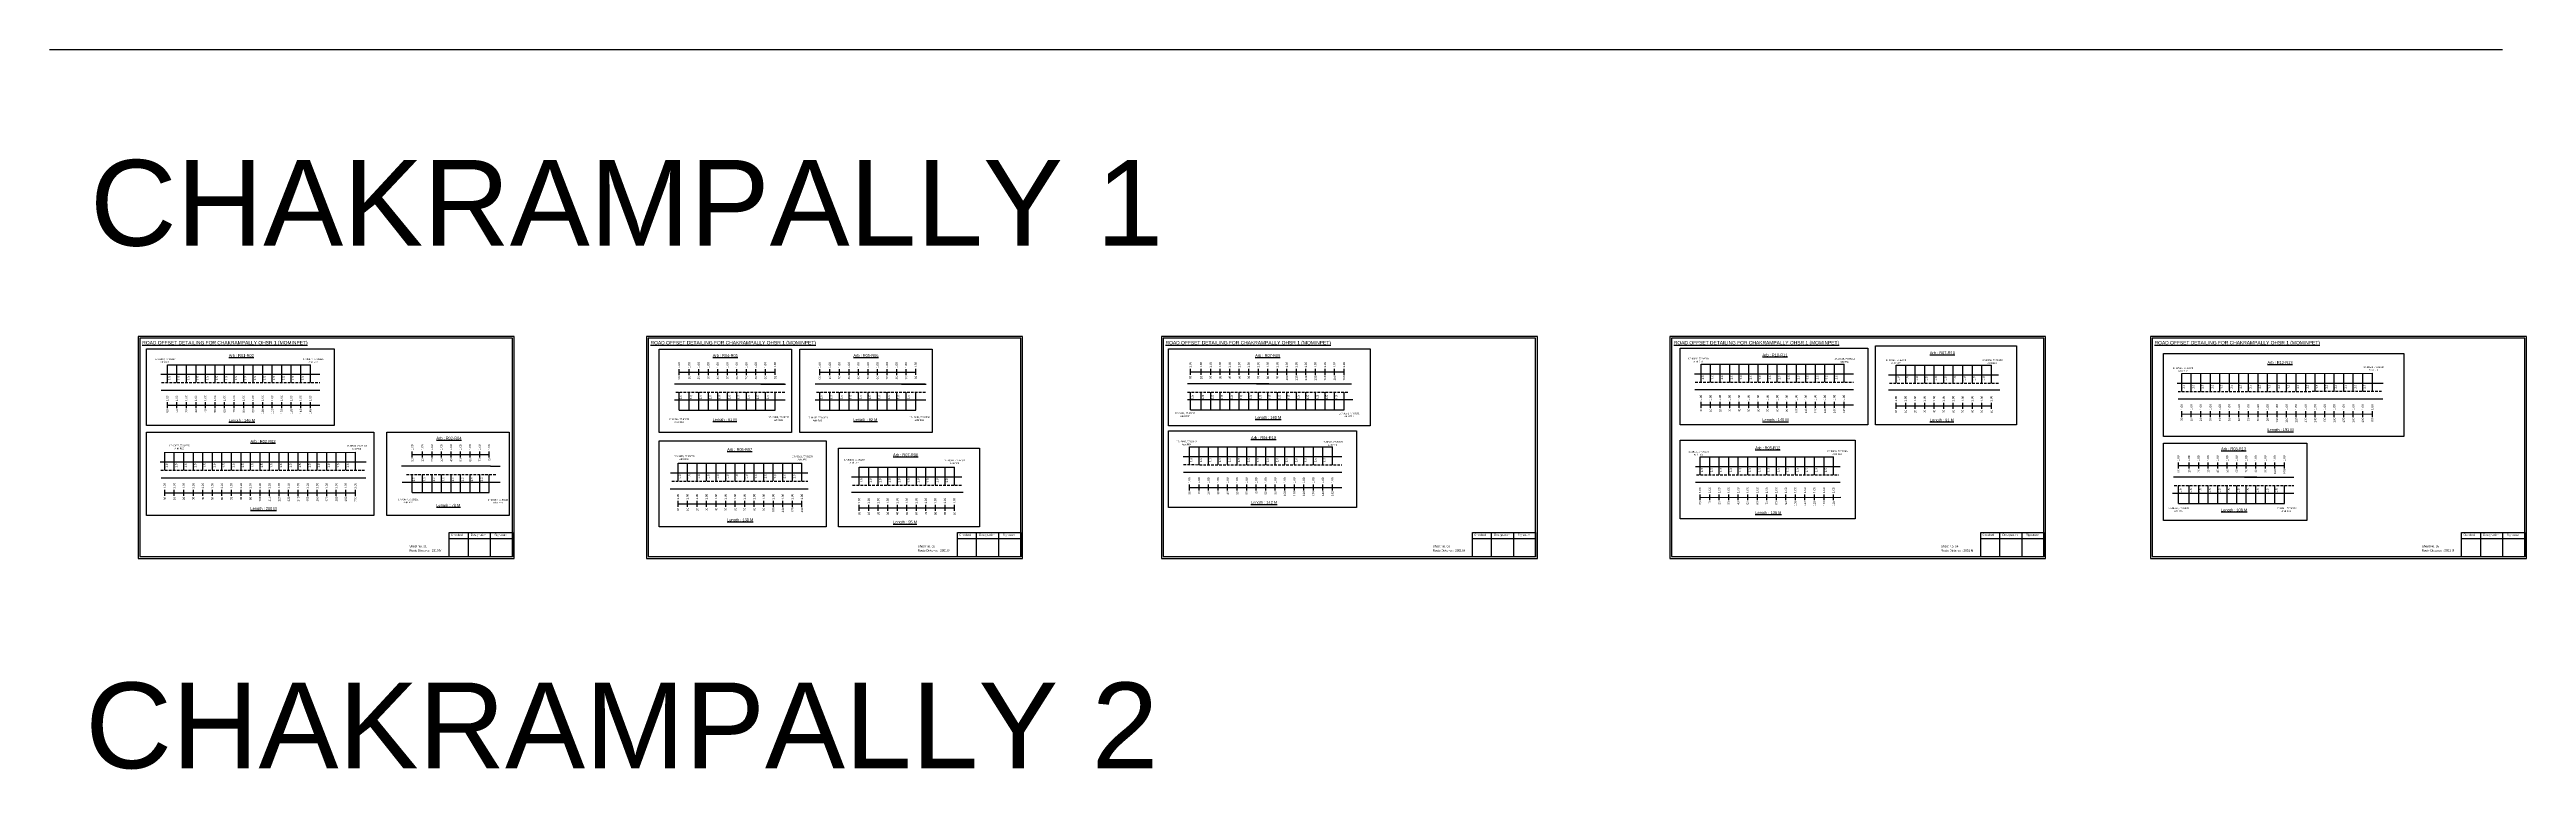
# Model space of a CAD drawing. Header units: inches. Extents: x -117 to 51867, y -12715 to 3423.
# Drawn here: x 28753 to 32288, y -1669 to -641 of the extents above; entities that cross this region are included whole.
import ezdxf

# ---------------------------------------------------------------- set-up
doc = ezdxf.new("R2010")
doc.units = ezdxf.units.IN
doc.header["$MEASUREMENT"] = 0
doc.linetypes.add('DASHED2', pattern=[0.375, 0.25, -0.125])
for name, color, linetype in [('PDF_Geometry', 7, 'Continuous'), ('PDF_Text', 5, 'Continuous'), ('pipe', 5, 'Continuous')]:
    doc.layers.add(name, color=color, linetype=linetype)
doc.styles.add('PDF Arial', font='arial.ttf')
doc.styles.get("Standard").update_dxf_attribs({"font": 'arial.ttf'})

msp = doc.modelspace()

# ---------------------------------------------------------------- linework, layer by layer
for p, q in [((28753.1, -640.7), (32254.2, -640.7)), ((28921.4, -1116.7), (28921.4, -1091.1)), ((28935, -1116.7), (28935, -1091.1)), ((28948.6, -1116.7), (28948.6, -1091.1)), ((28962.2, -1116.7), (28962.2, -1091.1)), ((28975.8, -1116.7), (28975.8, -1091.1)), ((28989.4, -1116.7), (28989.4, -1091.1)), ((29003, -1116.7), (29003, -1091.1)), ((29016.6, -1116.7), (29016.6, -1091.1)), ((29030.2, -1116.7), (29030.2, -1091.1)), ((29043.8, -1116.7), (29043.8, -1091.1)), ((29057.4, -1116.7), (29057.4, -1091.1)), ((29071, -1116.7), (29071, -1091.1)), ((29084.6, -1116.7), (29084.6, -1091.1)), ((29098.2, -1116.7), (29098.2, -1091.1)), ((29111.8, -1116.7), (29111.8, -1091.1)), ((29125.4, -1116.7), (29125.4, -1091.1)), ((31110.3, -1115.8), (31110.3, -1090.3)), ((31123.9, -1115.8), (31123.9, -1090.3)), ((31137.5, -1115.8), (31137.5, -1090.3)), ((31151.1, -1115.8), (31151.1, -1090.3)), ((31164.7, -1115.8), (31164.7, -1090.3)), ((31178.3, -1115.8), (31178.3, -1090.3)), ((31191.9, -1115.8), (31191.9, -1090.3)), ((31205.5, -1115.8), (31205.5, -1090.3)), ((31219.1, -1115.8), (31219.1, -1090.3)), ((31232.7, -1115.8), (31232.7, -1090.3)), ((31246.3, -1115.8), (31246.3, -1090.3)), ((31259.9, -1115.8), (31259.9, -1090.3)), ((31273.5, -1115.8), (31273.5, -1090.3)), ((31287.1, -1115.8), (31287.1, -1090.3)), ((31300.7, -1115.8), (31300.7, -1090.3)), ((31314.3, -1115.8), (31314.3, -1090.3)), ((31388.7, -1117.3), (31388.7, -1091.8)), ((31402.3, -1117.3), (31402.3, -1091.8)), ((31415.9, -1117.3), (31415.9, -1091.8)), ((31429.5, -1117.3), (31429.5, -1091.8)), ((31443.1, -1117.3), (31443.1, -1091.8)), ((31456.7, -1117.3), (31456.7, -1091.8)), ((31470.3, -1117.3), (31470.3, -1091.8)), ((31483.9, -1117.3), (31483.9, -1091.8)), ((31497.5, -1117.3), (31497.5, -1091.8)), ((31511.1, -1117.3), (31511.1, -1091.8)), ((31524.7, -1117.3), (31524.7, -1091.8)), ((28912.2, -1104.8), (29139, -1104.8)), ((28912.6, -1127.5), (29139, -1127.5)), ((29802.3, -1118.7), (29645, -1118.7)), ((29651.6, -1156.1), (29651.6, -1130.5)), ((29666.2, -1156.1), (29666.2, -1130.5)), ((29679.8, -1156.1), (29679.8, -1130.5)), ((29693.4, -1156.1), (29693.4, -1130.5)), ((29707, -1156.1), (29707, -1130.5)), ((29720.6, -1156.1), (29720.6, -1130.5)), ((29734.2, -1156.1), (29734.2, -1130.5)), ((29747.8, -1156.1), (29747.8, -1130.5)), ((29761.4, -1156.1), (29761.4, -1130.5)), ((29768.2, -1118.7), (29803.5, -1118.7)), ((29775, -1156.1), (29775, -1130.5)), ((29788.6, -1156.1), (29788.6, -1130.5)), ((30003, -1118.7), (29845.8, -1118.7)), ((29852.3, -1156.1), (29852.3, -1130.5)), ((29867, -1156.1), (29867, -1130.5)), ((29880.6, -1156.1), (29880.6, -1130.5)), ((29894.2, -1156.1), (29894.2, -1130.5)), ((29907.8, -1156.1), (29907.8, -1130.5)), ((29921.4, -1156.1), (29921.4, -1130.5)), ((29935, -1156.1), (29935, -1130.5)), ((29948.6, -1156.1), (29948.6, -1130.5)), ((29962.2, -1156.1), (29962.2, -1130.5)), ((29969, -1118.7), (30004.3, -1118.7)), ((29975.8, -1156.1), (29975.8, -1130.5)), ((29989.4, -1156.1), (29989.4, -1130.5)), ((30493.2, -1118.3), (30377.4, -1118.3)), ((30381.4, -1155.7), (30381.4, -1130.2)), ((30396.8, -1155.7), (30396.8, -1130.2)), ((30410.4, -1155.7), (30410.4, -1130.2)), ((30424, -1155.7), (30424, -1130.2)), ((30437.6, -1155.7), (30437.6, -1130.2)), ((30451.2, -1155.7), (30451.2, -1130.2)), ((30464.8, -1155.7), (30464.8, -1130.2)), ((30475.7, -1118.3), (30611.3, -1118.3)), ((30478.4, -1155.7), (30478.4, -1130.2)), ((30492, -1155.7), (30492, -1130.2)), ((30505.6, -1155.7), (30505.6, -1130.2)), ((30519.2, -1155.7), (30519.2, -1130.2)), ((30532.8, -1155.7), (30532.8, -1130.2)), ((30546.4, -1155.7), (30546.4, -1130.2)), ((30560, -1155.7), (30560, -1130.2)), ((30573.6, -1155.7), (30573.6, -1130.2)), ((30587.2, -1155.7), (30587.2, -1130.2)), ((30600.8, -1155.7), (30600.8, -1130.2)), ((31101.1, -1104), (31327.9, -1104)), ((31101.6, -1126.6), (31327.9, -1126.7)), ((31377.8, -1105.5), (31534.9, -1105.5)), ((31536.8, -1127.7), (31377.8, -1127.7)), ((31790, -1117.3), (32083.9, -1117.3)), ((31796.4, -1129.2), (31796.4, -1103.6)), ((31810, -1129.2), (31810, -1103.6)), ((31823.6, -1129.2), (31823.6, -1103.6)), ((31837.2, -1129.2), (31837.2, -1103.6)), ((31850.8, -1129.2), (31850.8, -1103.6)), ((31864.4, -1129.2), (31864.4, -1103.6)), ((31878, -1129.2), (31878, -1103.6)), ((31891.6, -1129.2), (31891.6, -1103.6)), ((31905.2, -1129.2), (31905.2, -1103.6)), ((31918.8, -1129.2), (31918.8, -1103.6)), ((31932.4, -1129.2), (31932.4, -1103.6)), ((31946, -1129.2), (31946, -1103.6)), ((31959.6, -1129.2), (31959.6, -1103.6)), ((31973.2, -1129.2), (31973.2, -1103.6)), ((31986.8, -1129.2), (31986.8, -1103.6)), ((32000.4, -1129.2), (32000.4, -1103.6)), ((32014, -1129.2), (32014, -1103.6)), ((32027.6, -1129.2), (32027.6, -1103.6)), ((32041.2, -1129.2), (32041.2, -1103.6)), ((32054.8, -1129.2), (32054.8, -1103.6)), ((32068.5, -1129), (32068.5, -1103.4)), ((29645, -1141.3), (29677.1, -1141.3)), ((29677.1, -1141.3), (29802.9, -1141.3)), ((29845.8, -1141.3), (29877.9, -1141.3)), ((29877.9, -1141.3), (30003.7, -1141.3)), ((30377.4, -1141), (30613.4, -1141)), ((31791.3, -1139.8), (32083.2, -1139.9)), ((28911.2, -1229.9), (29205.1, -1229.9)), ((28917.6, -1241.8), (28917.6, -1216.2)), ((28931.2, -1241.8), (28931.2, -1216.2)), ((28944.8, -1241.8), (28944.8, -1216.2)), ((28958.4, -1241.8), (28958.4, -1216.2)), ((28972, -1241.8), (28972, -1216.2)), ((28985.6, -1241.8), (28985.6, -1216.2)), ((28999.2, -1241.8), (28999.2, -1216.2)), ((29012.8, -1241.8), (29012.8, -1216.2)), ((29026.4, -1241.8), (29026.4, -1216.2)), ((29040, -1241.8), (29040, -1216.2)), ((29053.6, -1241.8), (29053.6, -1216.2)), ((29067.2, -1241.8), (29067.2, -1216.2)), ((29080.8, -1241.8), (29080.8, -1216.2)), ((29094.4, -1241.8), (29094.4, -1216.2)), ((29108, -1241.8), (29108, -1216.2)), ((29121.6, -1241.8), (29121.6, -1216.2)), ((29135.2, -1241.8), (29135.2, -1216.2)), ((29148.8, -1241.8), (29148.8, -1216.2)), ((29162.4, -1241.8), (29162.4, -1216.2)), ((29176, -1241.8), (29176, -1216.2)), ((29189.7, -1241.6), (29189.7, -1216.1)), ((29382.3, -1236.2), (29255.7, -1236)), ((29382.3, -1236.2), (29396.3, -1236.2)), ((29650.2, -1257.4), (29650.2, -1231.9)), ((29663.8, -1257.4), (29663.8, -1231.9)), ((29677.4, -1257.4), (29677.4, -1231.9)), ((29691, -1257.4), (29691, -1231.9)), ((29704.6, -1257.4), (29704.6, -1231.9)), ((29718.2, -1257.4), (29718.2, -1231.9)), ((29731.8, -1257.4), (29731.8, -1231.9)), ((29745.4, -1257.4), (29745.4, -1231.9)), ((29759, -1257.4), (29759, -1231.9)), ((29772.5, -1257.2), (29772.5, -1231.7)), ((29786.1, -1257.2), (29786.1, -1231.7)), ((29799.7, -1257.2), (29799.7, -1231.7)), ((29813.3, -1257.2), (29813.3, -1231.7)), ((29827, -1257.4), (29827, -1231.9)), ((30371, -1222.1), (30597.8, -1222.1)), ((30380.2, -1234), (30380.2, -1208.5)), ((30393.8, -1234), (30393.8, -1208.5)), ((30407.4, -1234), (30407.4, -1208.5)), ((30421, -1234), (30421, -1208.5)), ((30434.6, -1234), (30434.6, -1208.5)), ((30448.2, -1234), (30448.2, -1208.5)), ((30461.8, -1234), (30461.8, -1208.5)), ((30475.4, -1234), (30475.4, -1208.5)), ((30489, -1234), (30489, -1208.5)), ((30502.6, -1234), (30502.6, -1208.5)), ((30516.2, -1234), (30516.2, -1208.5)), ((30529.8, -1234), (30529.8, -1208.5)), ((30543.4, -1234), (30543.4, -1208.5)), ((30557, -1234), (30557, -1208.5)), ((30570.6, -1234), (30570.6, -1208.5)), ((30584.2, -1234), (30584.2, -1208.5)), ((31102.5, -1236.3), (31308.6, -1236.3)), ((31109, -1248.2), (31109, -1222.6)), ((31122.6, -1248.2), (31122.6, -1222.6)), ((31136.2, -1248.2), (31136.2, -1222.6)), ((31149.8, -1248.2), (31149.8, -1222.6)), ((31163.4, -1248.2), (31163.4, -1222.6)), ((31177, -1248.2), (31177, -1222.6)), ((31190.6, -1248.2), (31190.6, -1222.6)), ((31204.2, -1248.2), (31204.2, -1222.6)), ((31217.8, -1248.2), (31217.8, -1222.6)), ((31231.4, -1248.2), (31231.4, -1222.6)), ((31245, -1248.2), (31245, -1222.6)), ((31258.6, -1248.2), (31258.6, -1222.6)), ((31272.2, -1248.2), (31272.2, -1222.6)), ((31285.8, -1248.2), (31285.8, -1222.6)), ((31299.4, -1248.2), (31299.4, -1222.6)), ((28912.5, -1252.5), (29204.4, -1252.5)), ((29256.3, -1258.9), (29382.3, -1258.9)), ((29270.9, -1273.6), (29270.9, -1248.1)), ((29285.5, -1273.6), (29285.5, -1248.1)), ((29299.1, -1273.6), (29299.1, -1248.1)), ((29312.7, -1273.6), (29312.7, -1248.1)), ((29326.3, -1273.6), (29326.3, -1248.1)), ((29339.9, -1273.6), (29339.9, -1248.1)), ((29353.5, -1273.6), (29353.5, -1248.1)), ((29367.1, -1273.6), (29367.1, -1248.1)), ((29380.7, -1273.6), (29380.7, -1248.1)), ((29382.3, -1258.9), (29396.5, -1258.9)), ((29639, -1268.2), (29835.8, -1268.2)), ((29639.5, -1245.5), (29835.4, -1245.5)), ((29897.9, -1251.3), (30055.1, -1251.3)), ((29908.8, -1263.2), (29908.8, -1237.7)), ((29922.4, -1263.2), (29922.4, -1237.7)), ((29936, -1263.2), (29936, -1237.7)), ((29949.6, -1263.2), (29949.6, -1237.7)), ((29963.2, -1263.2), (29963.2, -1237.7)), ((29976.8, -1263.2), (29976.8, -1237.7)), ((29990.4, -1263.2), (29990.4, -1237.7)), ((30004, -1263.2), (30004, -1237.7)), ((30017.6, -1263.2), (30017.6, -1237.7)), ((30031.2, -1263.2), (30031.2, -1237.7)), ((30044.8, -1263.2), (30044.8, -1237.7)), ((30371.5, -1244.8), (30597.8, -1244.8)), ((31102.4, -1258.9), (31308.6, -1259)), ((31903.3, -1252), (31784.4, -1252)), ((31791.5, -1289.5), (31791.5, -1263.9)), ((31806.9, -1289.5), (31806.9, -1263.9)), ((31820.5, -1289.5), (31820.5, -1263.9)), ((31834.1, -1289.5), (31834.1, -1263.9)), ((31847.7, -1289.5), (31847.7, -1263.9)), ((31861.3, -1289.5), (31861.3, -1263.9)), ((31874.9, -1289.5), (31874.9, -1263.9)), ((31885.8, -1252), (31956.5, -1252)), ((31888.5, -1289.5), (31888.5, -1263.9)), ((31902.1, -1289.5), (31902.1, -1263.9)), ((31915.7, -1289.5), (31915.7, -1263.9)), ((31929.3, -1289.5), (31929.3, -1263.9)), ((31942.9, -1289.5), (31942.9, -1263.9)), ((30056.9, -1273.5), (29897.9, -1273.5)), ((31783.2, -1274.7), (31956.5, -1274.7))]:
    msp.add_line(p, q)
at = {"color": 5}
for p, q in [((28921.4, -1091.1), (29125.4, -1091.1)), ((31110.3, -1090.3), (31314.3, -1090.3)), ((31388.7, -1091.8), (31524.7, -1091.8)), ((31796.4, -1103.6), (32068.5, -1103.4)), ((29651.6, -1156.1), (29788.6, -1156.1)), ((29852.3, -1156.1), (29989.4, -1156.1)), ((30381.4, -1155.7), (30600.8, -1155.7)), ((28917.6, -1216.3), (29189.7, -1216.1)), ((29650.2, -1231.9), (29827, -1231.9)), ((30380.2, -1208.5), (30584.2, -1208.5)), ((31109, -1222.6), (31299.4, -1222.6)), ((29908.8, -1237.7), (30044.8, -1237.7)), ((29270.9, -1273.6), (29380.7, -1273.6)), ((31791.5, -1289.5), (31942.9, -1289.5))]:
    msp.add_line(p, q, dxfattribs=at)
at = {"linetype": 'DASHED2', "ltscale": 15}
for p, q in [((28913, -1116.6), (29139, -1116.7)), ((29646.9, -1130.5), (29803.2, -1130.5)), ((29847.7, -1130.5), (30004, -1130.5)), ((30377.4, -1130.2), (30607.8, -1130.2)), ((31101.9, -1115.8), (31327.9, -1115.8)), ((31379.1, -1117.3), (31534.9, -1117.3)), ((31791, -1129.2), (32081.6, -1129.1)), ((30371.8, -1233.9), (30597.8, -1234)), ((28912.2, -1241.8), (29202.8, -1241.7)), ((29262.6, -1248.1), (29391.3, -1248.1)), ((29641.2, -1257.4), (29835.5, -1257.4)), ((29899.2, -1263.2), (30055.1, -1263.2)), ((31103.9, -1248.2), (31307, -1248.2)), ((31785.4, -1263.9), (31956.5, -1263.9))]:
    msp.add_line(p, q, dxfattribs=at)
at = {"color": 217, "true_color": 0x93278f}
for p, q in [((29651.6, -1105.9), (29651.6, -1097.4)), ((29651.6, -1101.7), (29788.8, -1101.6)), ((29666.2, -1105.9), (29666.2, -1097.4)), ((29679.8, -1105.9), (29679.8, -1097.4)), ((29693.4, -1105.9), (29693.4, -1097.4)), ((29707, -1105.9), (29707, -1097.4)), ((29720.6, -1105.9), (29720.6, -1097.4)), ((29734.2, -1105.9), (29734.2, -1097.4)), ((29747.8, -1105.9), (29747.8, -1097.4)), ((29761.4, -1105.9), (29761.4, -1097.4)), ((29775, -1105.9), (29775, -1097.4)), ((29788.8, -1105.6), (29788.8, -1097)), ((29852.3, -1105.9), (29852.3, -1097.4)), ((29852.3, -1101.7), (29989.6, -1101.6)), ((29867, -1105.9), (29867, -1097.4)), ((29880.6, -1105.9), (29880.6, -1097.4)), ((29894.2, -1105.9), (29894.2, -1097.4)), ((29907.8, -1105.9), (29907.8, -1097.4)), ((29921.4, -1105.9), (29921.4, -1097.4)), ((29935, -1105.9), (29935, -1097.4)), ((29948.6, -1105.9), (29948.6, -1097.4)), ((29962.2, -1105.9), (29962.2, -1097.4)), ((29975.8, -1105.9), (29975.8, -1097.4)), ((29989.6, -1105.6), (29989.6, -1097)), ((30381.4, -1105.6), (30381.4, -1097)), ((30381.4, -1101.3), (30600.8, -1101.3)), ((30396.8, -1105.6), (30396.8, -1097)), ((30410.4, -1105.6), (30410.4, -1097)), ((30424, -1105.6), (30424, -1097)), ((30437.6, -1105.6), (30437.6, -1097)), ((30451.2, -1105.6), (30451.2, -1097)), ((30464.8, -1105.6), (30464.8, -1097)), ((30478.4, -1105.6), (30478.4, -1097)), ((30492, -1105.6), (30492, -1097)), ((30505.6, -1105.6), (30505.6, -1097)), ((30519.2, -1105.6), (30519.2, -1097)), ((30532.8, -1105.6), (30532.8, -1097)), ((30546.4, -1105.6), (30546.4, -1097)), ((30560, -1105.6), (30560, -1097)), ((30573.6, -1105.6), (30573.6, -1097)), ((30587.2, -1105.6), (30587.2, -1097)), ((30600.8, -1105.6), (30600.8, -1097)), ((28921.3, -1153.4), (28921.3, -1144.8)), ((28921.4, -1149.1), (29139, -1149.1)), ((28935, -1153.4), (28935, -1144.8)), ((28948.6, -1153.4), (28948.6, -1144.8)), ((28962.2, -1153.4), (28962.2, -1144.8)), ((28975.8, -1153.4), (28975.8, -1144.8)), ((28989.4, -1153.4), (28989.4, -1144.8)), ((29003, -1153.4), (29003, -1144.8)), ((29016.6, -1153.4), (29016.6, -1144.8)), ((29030.2, -1153.4), (29030.2, -1144.8)), ((29043.8, -1153.4), (29043.8, -1144.8)), ((29057.4, -1153.4), (29057.4, -1144.8)), ((29071, -1153.4), (29071, -1144.8)), ((29084.6, -1153.4), (29084.6, -1144.8)), ((29098.2, -1153.4), (29098.2, -1144.8)), ((29111.8, -1153.4), (29111.8, -1144.8)), ((29125.4, -1153.4), (29125.4, -1144.8)), ((31110.2, -1152.5), (31110.2, -1144)), ((31110.3, -1148.3), (31327.9, -1148.2)), ((31123.9, -1152.5), (31123.9, -1144)), ((31137.5, -1152.5), (31137.5, -1144)), ((31151.1, -1152.5), (31151.1, -1144)), ((31164.7, -1152.5), (31164.7, -1144)), ((31178.3, -1152.5), (31178.3, -1144)), ((31191.9, -1152.5), (31191.9, -1144)), ((31205.5, -1152.5), (31205.5, -1144)), ((31219.1, -1152.5), (31219.1, -1144)), ((31232.7, -1152.5), (31232.7, -1144)), ((31246.3, -1152.5), (31246.3, -1144)), ((31259.9, -1152.5), (31259.9, -1144)), ((31273.5, -1152.5), (31273.5, -1144)), ((31287.1, -1152.5), (31287.1, -1144)), ((31300.7, -1152.5), (31300.7, -1144)), ((31314.3, -1152.5), (31314.3, -1144)), ((31388.7, -1154), (31388.7, -1145.5)), ((31388.7, -1149.8), (31524.7, -1149.8)), ((31402.3, -1154), (31402.3, -1145.5)), ((31415.9, -1154), (31415.9, -1145.5)), ((31429.5, -1154), (31429.5, -1145.5)), ((31443.1, -1154), (31443.1, -1145.5)), ((31456.7, -1154), (31456.7, -1145.5)), ((31470.3, -1154), (31470.3, -1145.5)), ((31483.9, -1154), (31483.9, -1145.5)), ((31497.5, -1154), (31497.5, -1145.5)), ((31511.1, -1154), (31511.1, -1145.5)), ((31524.7, -1154), (31524.7, -1145.5)), ((31796.4, -1165.9), (31796.4, -1157.3)), ((31796.4, -1161.6), (32068.5, -1161.5)), ((31810, -1165.9), (31810, -1157.3)), ((31823.6, -1165.9), (31823.6, -1157.3)), ((31837.2, -1165.9), (31837.2, -1157.3)), ((31850.8, -1165.9), (31850.8, -1157.3)), ((31864.4, -1165.9), (31864.4, -1157.3)), ((31878, -1165.9), (31878, -1157.3)), ((31891.6, -1165.9), (31891.6, -1157.3)), ((31905.2, -1165.9), (31905.2, -1157.3)), ((31918.8, -1165.9), (31918.8, -1157.3)), ((31932.4, -1165.9), (31932.4, -1157.3)), ((31946, -1165.9), (31946, -1157.3)), ((31959.6, -1165.9), (31959.6, -1157.3)), ((31973.2, -1165.9), (31973.2, -1157.3)), ((31986.8, -1165.9), (31986.8, -1157.3)), ((32000.4, -1165.9), (32000.4, -1157.3)), ((32014, -1165.9), (32014, -1157.3)), ((32027.6, -1165.9), (32027.6, -1157.3)), ((32041.2, -1165.9), (32041.2, -1157.3)), ((32054.8, -1165.9), (32054.8, -1157.3)), ((32068.5, -1166), (32068.5, -1157.4)), ((29270.9, -1223.5), (29270.9, -1214.9)), ((29270.9, -1219.2), (29380.7, -1219.2)), ((29285.5, -1223.5), (29285.5, -1214.9)), ((29299.1, -1223.5), (29299.1, -1214.9)), ((29312.7, -1223.5), (29312.7, -1214.9)), ((29326.3, -1223.5), (29326.3, -1214.9)), ((29339.9, -1223.5), (29339.9, -1214.9)), ((29353.5, -1223.5), (29353.5, -1214.9)), ((29367.1, -1223.5), (29367.1, -1214.9)), ((29380.7, -1223.5), (29380.7, -1214.9)), ((31791.5, -1239.3), (31791.5, -1230.8)), ((31791.5, -1235), (31942.9, -1235)), ((31806.9, -1239.3), (31806.9, -1230.8)), ((31820.5, -1239.3), (31820.5, -1230.8)), ((31834.1, -1239.3), (31834.1, -1230.8)), ((31847.7, -1239.3), (31847.7, -1230.8)), ((31861.3, -1239.3), (31861.3, -1230.8)), ((31874.9, -1239.3), (31874.9, -1230.8)), ((31888.5, -1239.3), (31888.5, -1230.8)), ((31902.1, -1239.3), (31902.1, -1230.8)), ((31915.7, -1239.3), (31915.7, -1230.8)), ((31929.3, -1239.3), (31929.3, -1230.8)), ((31942.9, -1239.3), (31942.9, -1230.8)), ((28917.6, -1278.5), (28917.6, -1269.9)), ((28931.2, -1278.5), (28931.2, -1269.9)), ((28944.8, -1278.5), (28944.8, -1269.9)), ((28958.4, -1278.5), (28958.4, -1269.9)), ((28972, -1278.5), (28972, -1269.9)), ((28985.6, -1278.5), (28985.6, -1269.9)), ((28999.2, -1278.5), (28999.2, -1269.9)), ((29012.8, -1278.5), (29012.8, -1269.9)), ((29026.4, -1278.5), (29026.4, -1269.9)), ((29040, -1278.5), (29040, -1269.9)), ((29053.6, -1278.5), (29053.6, -1269.9)), ((29067.2, -1278.5), (29067.2, -1269.9)), ((29080.8, -1278.5), (29080.8, -1269.9)), ((29094.4, -1278.5), (29094.4, -1269.9)), ((29108, -1278.5), (29108, -1269.9)), ((29121.6, -1278.5), (29121.6, -1269.9)), ((29135.2, -1278.5), (29135.2, -1269.9)), ((29148.8, -1278.5), (29148.8, -1269.9)), ((29162.4, -1278.5), (29162.4, -1269.9)), ((29176, -1278.5), (29176, -1269.9)), ((29189.7, -1278.6), (29189.7, -1270)), ((30380.1, -1270.7), (30380.1, -1262.1)), ((30380.2, -1266.4), (30597.8, -1266.4)), ((30393.8, -1270.7), (30393.8, -1262.1)), ((30407.4, -1270.7), (30407.4, -1262.1)), ((30421, -1270.7), (30421, -1262.1)), ((30434.6, -1270.7), (30434.6, -1262.1)), ((30448.2, -1270.7), (30448.2, -1262.1)), ((30461.8, -1270.7), (30461.8, -1262.1)), ((30475.4, -1270.7), (30475.4, -1262.1)), ((30489, -1270.7), (30489, -1262.1)), ((30502.6, -1270.7), (30502.6, -1262.1)), ((30516.2, -1270.7), (30516.2, -1262.1)), ((30529.8, -1270.7), (30529.8, -1262.1)), ((30543.4, -1270.7), (30543.4, -1262.1)), ((30557, -1270.7), (30557, -1262.1)), ((30570.6, -1270.7), (30570.6, -1262.1)), ((30584.2, -1270.7), (30584.2, -1262.1)), ((28917.6, -1274.2), (29189.7, -1274.2)), ((29650.2, -1294.1), (29650.2, -1285.6)), ((29650.2, -1289.9), (29827, -1289.8)), ((29663.8, -1294.1), (29663.8, -1285.6)), ((29677.4, -1294.1), (29677.4, -1285.6)), ((29691, -1294.1), (29691, -1285.6)), ((29704.6, -1294.1), (29704.6, -1285.6)), ((29718.2, -1294.1), (29718.2, -1285.6)), ((29731.8, -1294.1), (29731.8, -1285.6)), ((29745.4, -1294.1), (29745.4, -1285.6)), ((29759, -1294.1), (29759, -1285.6)), ((29772.6, -1294.1), (29772.6, -1285.6)), ((29786.2, -1294.1), (29786.2, -1285.6)), ((29799.8, -1294.1), (29799.8, -1285.6)), ((29813.4, -1294.1), (29813.4, -1285.6)), ((29827, -1294.1), (29827, -1285.6)), ((29908.8, -1299.9), (29908.8, -1291.4)), ((29908.8, -1295.6), (30044.8, -1295.6)), ((29922.4, -1299.9), (29922.4, -1291.4)), ((29936, -1299.9), (29936, -1291.4)), ((29949.6, -1299.9), (29949.6, -1291.4)), ((29963.2, -1299.9), (29963.2, -1291.4)), ((29976.8, -1299.9), (29976.8, -1291.4)), ((29990.4, -1299.9), (29990.4, -1291.4)), ((30004, -1299.9), (30004, -1291.4)), ((30017.6, -1299.9), (30017.6, -1291.4)), ((30031.2, -1299.9), (30031.2, -1291.4)), ((30044.8, -1299.9), (30044.8, -1291.4)), ((31108.9, -1284.8), (31108.9, -1276.3)), ((31108.9, -1280.6), (31310, -1280.5)), ((31122.6, -1284.8), (31122.6, -1276.3)), ((31136.2, -1284.8), (31136.2, -1276.3)), ((31149.8, -1284.8), (31149.8, -1276.3)), ((31163.4, -1284.8), (31163.4, -1276.3)), ((31177, -1284.8), (31177, -1276.3)), ((31190.6, -1284.8), (31190.6, -1276.3)), ((31204.2, -1284.8), (31204.2, -1276.3)), ((31217.8, -1284.8), (31217.8, -1276.3)), ((31231.4, -1284.8), (31231.4, -1276.3)), ((31245, -1284.8), (31245, -1276.3)), ((31258.6, -1284.8), (31258.6, -1276.3)), ((31272.2, -1284.8), (31272.2, -1276.3)), ((31285.8, -1284.8), (31285.8, -1276.3)), ((31299.4, -1284.8), (31299.4, -1276.3))]:
    msp.add_line(p, q, dxfattribs=at)
for points in [[(28891.4, -1068.3), (29159.5, -1068.3), (29159.5, -1177.8), (28891.4, -1177.8)], [(29623.3, -1069.1), (29812.2, -1069.1), (29812.2, -1188), (29623.3, -1188)], [(29824.1, -1069.1), (30013, -1069.1), (30013, -1188), (29824.1, -1188)], [(30350.3, -1068.6), (30638.2, -1068.6), (30638.2, -1178.2), (30350.3, -1178.2)], [(31080.3, -1067.5), (31348.4, -1067.5), (31348.4, -1177), (31080.3, -1177)], [(31359.1, -1064.3), (31560.3, -1064.3), (31560.3, -1177), (31359.1, -1177)], [(31770.2, -1074.9), (32113.1, -1074.9), (32113.1, -1193.9), (31770.2, -1193.9)], [(28891.4, -1187.5), (29216, -1187.5), (29216, -1306.5), (28891.4, -1306.5)], [(29234.3, -1187.7), (29409.1, -1187.7), (29409.1, -1306.5), (29234.3, -1306.5)], [(30350.3, -1185.6), (30618.3, -1185.6), (30618.3, -1295.2), (30350.3, -1295.2)], [(31080.3, -1198.7), (31330.2, -1198.7), (31330.2, -1311.1), (31080.3, -1311.1)], [(29879.2, -1210.2), (30080.5, -1210.2), (30080.5, -1322.9), (29879.2, -1322.9)], [(31770.2, -1203.4), (31974.7, -1203.4), (31974.7, -1313.9), (31770.2, -1313.9)]]:
    msp.add_lwpolyline(points, close=True)
at = {"layer": 'PDF_Geometry'}
for points in [[(28879.7, -1051), (28879.7, -1367.8), (29416.2, -1367.8), (29416.2, -1051)], [(28882, -1053.4), (28882, -1365.3), (29413.8, -1365.3), (29413.8, -1053.4)], [(29605.2, -1051), (29605.2, -1367.8), (30141.7, -1367.8), (30141.7, -1051)], [(29607.5, -1053.4), (29607.5, -1365.3), (30139.3, -1365.3), (30139.3, -1053.4)], [(30340.2, -1051), (30340.2, -1367.8), (30876.7, -1367.8), (30876.7, -1051)], [(30342.5, -1053.4), (30342.5, -1365.3), (30874.2, -1365.3), (30874.2, -1053.4)], [(31065.7, -1051), (31065.7, -1367.8), (31602.1, -1367.8), (31602.1, -1051)], [(31068, -1053.4), (31068, -1365.3), (31599.7, -1365.3), (31599.7, -1053.4)], [(31751.9, -1051), (31751.9, -1367.8), (32288.3, -1367.8), (32288.3, -1051)], [(31754.2, -1053.4), (31754.2, -1365.3), (32285.9, -1365.3), (32285.9, -1053.4)]]:
    msp.add_lwpolyline(points, close=True, dxfattribs=at)
at = {"layer": 'PDF_Geometry', "color": 242, "true_color": 0xcc1f26}
for points in [[(29413.8, -1365.4), (29323.4, -1365.4), (29323.4, -1330.8), (29413.8, -1330.8)], [(30139.3, -1365.4), (30048.9, -1365.4), (30048.9, -1330.8), (30139.3, -1330.8)], [(30874.2, -1365.4), (30783.9, -1365.4), (30783.9, -1330.8), (30874.2, -1330.8)], [(31599.7, -1365.4), (31509.4, -1365.4), (31509.4, -1330.8), (31599.7, -1330.8)], [(32285.9, -1365.4), (32195.6, -1365.4), (32195.6, -1330.8), (32285.9, -1330.8)]]:
    msp.add_lwpolyline(points, close=True, dxfattribs=at)
for points in [[(29323.4, -1339.2), (29413.8, -1339.2)], [(29350.4, -1330.8), (29350.4, -1365.4)], [(29382.1, -1330.8), (29382.1, -1365.4)], [(30048.9, -1339.2), (30139.3, -1339.2)], [(30075.9, -1330.8), (30075.9, -1365.4)], [(30107.6, -1330.8), (30107.6, -1365.4)], [(30783.9, -1339.2), (30874.2, -1339.2)], [(30810.9, -1330.8), (30810.9, -1365.4)], [(30842.6, -1330.8), (30842.6, -1365.4)], [(31509.4, -1339.2), (31599.7, -1339.2)], [(31536.4, -1330.8), (31536.4, -1365.4)], [(31568.1, -1330.8), (31568.1, -1365.4)], [(32195.6, -1339.2), (32285.9, -1339.2)], [(32222.5, -1330.8), (32222.5, -1365.4)], [(32254.3, -1330.8), (32254.3, -1365.4)]]:
    msp.add_lwpolyline(points, dxfattribs=at)
at = {"layer": 'pipe', "color": 0}
msp.add_lwpolyline([(29623.3, -1200), (29861.6, -1200), (29861.6, -1322.9), (29623.3, -1322.9)], close=True, dxfattribs=at)

# ---------------------------------------------------------------- texts
for s, height, p in [('CHAKRAMPALLY 1', 122.535, (28810.9, -921.1)), ('Sheet No. 01', 3, (29266.9, -1352)), ('Route Distance : 2310 M', 3, (29266.7, -1358)), ('Sheet No. 02', 3, (29992.4, -1352)), ('Route Distance : 2051 M', 3, (29992.2, -1358)), ('Sheet No. 03', 3, (30727.4, -1352)), ('Route Distance : 2051 M', 3, (30727.2, -1358)), ('Route Distance : 2051 M', 3, (31452.7, -1358)), ('Sheet No. 04', 3, (31452.9, -1352)), ('Route Distance : 2051 M', 3, (32138.9, -1358)), ('Sheet No. 05', 3, (32139.1, -1352)), ('CHAKRAMPALLY 2', 122.535, (28804.2, -1667.7))]:
    msp.add_text(s, height=height).set_placement(p)
at = {"color": 242, "true_color": 0xcd2027}
for s, height, p in [('%%UROAD OFFSET DETAILING FOR CHAKRAMPALLY OHSR 1 (MOMINPET)', 5, (28885.5, -1062.1)), ('%%UROAD OFFSET DETAILING FOR CHAKRAMPALLY OHSR 1 (MOMINPET)', 5, (29611, -1062.1)), ('%%UROAD OFFSET DETAILING FOR CHAKRAMPALLY OHSR 1 (MOMINPET)', 5, (30346, -1062.1)), ('%%UROAD OFFSET DETAILING FOR CHAKRAMPALLY OHSR 1 (MOMINPET)', 5, (31071.4, -1062.1)), ('%%UROAD OFFSET DETAILING FOR CHAKRAMPALLY OHSR 1 (MOMINPET)', 5, (31757.6, -1062.1)), ('%%UArb : R01-R02', 4, (29009, -1080)), ('%%UArb : R04-R05', 4, (29699.7, -1080)), ('%%UArb : R05-R06', 4, (29900.5, -1080)), ('%%UArb : R07-R09', 4, (30473.9, -1080)), ('%%UArb : R10-R11', 4, (31197.9, -1079.2)), ('%%UArb : R07-R10', 4, (31436.9, -1076)), ('%%UArb : R12-R13', 4, (31918.7, -1090)), ('%%ULength : 160 M', 4, (30473.9, -1168.5)), ('%%ULength : 146 M', 4, (29009, -1172.5)), ('%%UArb : R02-R03', 4, (29039.9, -1202.6)), ('%%UArb : R02-R04', 4, (29305.3, -1198)), ('%%ULength : 91 M', 4, (29699.7, -1171.5)), ('%%ULength : 92 M', 4, (29900.5, -1171.5)), ('%%UArb : R04-R10', 4, (30467.9, -1197.3)), ('%%ULength : 145 M', 4, (31197.9, -1171.7)), ('%%ULength : 91 M', 4, (31436.9, -1172)), ('%%ULength : 191 M', 4, (31918.7, -1186)), ('%%UArb : R05-R07', 4, (29720.3, -1214.2)), ('%%UArb : R07-R08', 4, (29957, -1221.9)), ('%%UArb : R05-R12', 4, (31187.7, -1211.9)), ('%%UArb : R03-R13', 4, (31852.5, -1213.2)), ('%%ULength : 200 M', 4, (29039.9, -1298.6)), ('%%ULength : 78 M', 4, (29305.3, -1293.9)), ('%%ULength : 142 M', 4, (30467.9, -1289.8)), ('%%ULength : 135 M', 4, (31187.7, -1304.4)), ('%%ULength : 108 M', 4, (31852.5, -1300.7)), ('%%ULength : 130 M', 4, (29720.3, -1314.7)), ('%%ULength : 95 M', 4, (29957, -1317.9))]:
    msp.add_text(s, height=height, dxfattribs=at).set_placement(p)
at = {"color": 5}
for s, height, p in [('17.49452, 77.99167', 2.34, (28903.6, -1084.3)), ('Arbit R01', 2.25, (28911.4, -1088.4)), ('17.49477, 77.99225', 2.34, (29115.1, -1084.3)), ('Arbit R02', 2.25, (29122.9, -1088.4)), ('17.49392, 77.99228', 2.34, (31091.8, -1083.6)), ('Arbit R10', 2.25, (31099.6, -1087.8)), ('17.49315, 77.99212', 2.34, (31300.8, -1083.9)), ('Arbit R11', 2.25, (31308.7, -1088.1)), ('17.49391, 77.99259', 2.34, (31373.9, -1085.6)), ('Arbit R07', 2.25, (31381.7, -1089.7)), ('17.49392, 77.99228', 2.34, (31511.3, -1085.8)), ('Arbit R10', 2.25, (31519.1, -1090)), ('17.49526, 77.99266', 2.34, (31783.5, -1097)), ('17.49541, 77.99142', 2.34, (32055.7, -1095.7)), ('Arbit R12', 2.25, (31791.4, -1101.1)), ('Arbit R13', 2.25, (32063.5, -1099.8)), ('17.49455, 77.99270', 2.34, (29779.4, -1167.3)), ('17.49455, 77.99270', 2.34, (29834.7, -1167.9)), ('17.49445, 77.99300', 2.34, (29980.2, -1167.3)), ('17.49391, 77.99259', 2.34, (30359.3, -1161.6)), ('Arbit R07', 2.25, (30367.1, -1165.8)), ('17.49304, 77.99231', 2.34, (30593.5, -1161.8)), ('Arbit R10', 2.25, (30601.3, -1165.9)), ('17.49466, 77.99240', 2.34, (29637, -1170.2)), ('Arbit R04', 2.25, (29644.8, -1174.3)), ('Arbit R05', 2.25, (29787.2, -1171.5)), ('Arbit R05', 2.25, (29842.5, -1172)), ('Arbit R06', 2.25, (29988, -1171.5)), ('17.49466, 77.99240', 2.34, (30361.3, -1202.1)), ('17.49392, 77.99228', 2.34, (30569.8, -1202.6)), ('17.49477, 77.99225', 2.34, (28923.9, -1207.8)), ('Arbit R02', 2.25, (28931.7, -1211.9)), ('17.49516, 77.99103', 2.34, (29176.9, -1208.3)), ('Arbit R03', 2.25, (29184.7, -1212.4)), ('17.49455, 77.99270', 2.34, (29644.3, -1223)), ('Arbit R05', 2.25, (29652.1, -1227.2)), ('17.49391, 77.99259', 2.34, (29813.2, -1223.4)), ('Arbit R07', 2.25, (29821.1, -1227.5)), ('17.49391, 77.99259', 2.34, (29887.2, -1228.1)), ('Arbit R07', 2.25, (29895, -1232.2)), ('17.49391, 77.99294', 2.34, (30030.4, -1228.9)), ('Arbit R08', 2.25, (30038.2, -1233)), ('Arbit R04', 2.25, (30369.2, -1206.2)), ('Arbit R10', 2.25, (30577.7, -1206.8)), ('17.49455, 77.99270', 2.34, (31092.2, -1216.6)), ('Arbit R05', 2.25, (31100, -1220.7)), ('17.49526, 77.99266', 2.34, (31290.1, -1215.9)), ('Arbit R12', 2.25, (31297.9, -1220)), ('17.49477, 77.99225', 2.34, (29250.8, -1284.8)), ('Arbit R02', 2.25, (29258.6, -1288.9)), ('17.49466, 77.99240', 2.34, (29378.7, -1285.2)), ('Arbit R04', 2.25, (29386.5, -1289.3)), ('17.49516, 77.99103', 2.34, (31777.2, -1297.1)), ('Arbit R03', 2.25, (31785, -1301.2)), ('17.49541, 77.99142', 2.34, (31930.9, -1297.4)), ('Arbit R13', 2.25, (31938.8, -1301.5))]:
    msp.add_text(s, height=height, dxfattribs=at).set_placement(p)
at = {"color": 217, "true_color": 0x93278f}
for s, p in [('1.00', (29652.9, -1095.6)), ('1.00', (29667.5, -1095.6)), ('1.00', (29681.1, -1095.6)), ('1.00', (29694.7, -1095.6)), ('1.00', (29708.3, -1095.6)), ('1.00', (29721.9, -1095.6)), ('1.00', (29735.5, -1095.6)), ('1.00', (29749.1, -1095.6)), ('1.00', (29762.7, -1095.6)), ('1.00', (29776.3, -1095.6)), ('1.00', (29790.1, -1095.3)), ('1.00', (29853.7, -1095.6)), ('1.00', (29868.3, -1095.6)), ('1.00', (29881.9, -1095.6)), ('1.00', (29895.5, -1095.6)), ('1.00', (29909.1, -1095.6)), ('1.00', (29922.7, -1095.6)), ('1.00', (29936.3, -1095.6)), ('1.00', (29949.9, -1095.6)), ('1.00', (29963.5, -1095.6)), ('1.00', (29977.1, -1095.6)), ('1.00', (29990.9, -1095.3)), ('1.00', (30382.7, -1095.3)), ('1.00', (30398.1, -1095.3)), ('1.00', (30411.7, -1095.3)), ('1.00', (30425.3, -1095.3)), ('1.00', (30438.9, -1095.3)), ('1.00', (30452.5, -1095.3)), ('1.00', (30466.1, -1095.3)), ('1.00', (30479.7, -1095.3)), ('1.00', (30493.3, -1095.3)), ('1.00', (30506.9, -1095.3)), ('1.00', (30520.5, -1095.3)), ('1.00', (30534.1, -1095.3)), ('1.00', (30547.7, -1095.3)), ('1.00', (30561.3, -1095.3)), ('1.00', (30574.9, -1095.3)), ('1.00', (30588.5, -1095.3)), ('1.00', (30602.1, -1095.3)), ('00', (29653, -1112)), ('10', (29667.7, -1112)), ('20', (29681.3, -1112)), ('30', (29694.9, -1112)), ('40', (29708.5, -1112)), ('50', (29722.1, -1112)), ('60', (29735.7, -1112)), ('70', (29749.3, -1112)), ('80', (29762.9, -1112)), ('90', (29776.5, -1112)), ('91', (29790.3, -1111.6)), ('00', (29853.8, -1112)), ('10', (29868.4, -1112)), ('20', (29882, -1112)), ('30', (29895.6, -1112)), ('40', (29909.2, -1112)), ('50', (29922.8, -1112)), ('60', (29936.4, -1112)), ('70', (29950, -1112)), ('80', (29963.6, -1112)), ('90', (29977.2, -1112)), ('92', (29991.1, -1111.6)), ('00', (30382.9, -1111.6)), ('10', (30398.3, -1111.6)), ('20', (30411.9, -1111.6)), ('30', (30425.5, -1111.6)), ('40', (30439.1, -1111.6)), ('50', (30452.7, -1111.6)), ('60', (30466.3, -1111.6)), ('70', (30479.9, -1111.6)), ('80', (30493.5, -1111.6)), ('90', (30507.1, -1111.6)), ('100', (30520.7, -1113.6)), ('110', (30534.3, -1113.6)), ('120', (30547.9, -1113.6)), ('130', (30561.5, -1113.6)), ('140', (30575.1, -1113.6)), ('150', (30588.7, -1113.6)), ('160', (30602.3, -1113.6)), ('1.00', (28922.6, -1143.1)), ('00', (28922.7, -1159.4)), ('1.00', (28936.3, -1143.1)), ('10', (28936.4, -1159.4)), ('1.00', (28949.9, -1143.1)), ('20', (28950, -1159.4)), ('1.00', (28963.5, -1143.1)), ('30', (28963.6, -1159.4)), ('1.00', (28977.1, -1143.1)), ('40', (28977.2, -1159.4)), ('1.00', (28990.7, -1143.1)), ('50', (28990.8, -1159.4)), ('1.00', (29004.3, -1143.1)), ('60', (29004.4, -1159.4)), ('1.00', (29017.9, -1143.1)), ('70', (29018, -1159.4)), ('1.00', (29031.5, -1143.1)), ('80', (29031.6, -1159.4)), ('1.00', (29045.1, -1143.1)), ('90', (29045.2, -1159.4)), ('1.00', (29058.7, -1143.1)), ('100', (29058.8, -1161.3)), ('1.00', (29072.3, -1143.1)), ('110', (29072.4, -1161.3)), ('1.00', (29085.9, -1143.1)), ('120', (29086, -1161.3)), ('1.00', (29099.5, -1143.1)), ('130', (29099.6, -1161.3)), ('1.00', (29113.1, -1143.1)), ('140', (29113.2, -1161.3)), ('1.00', (29126.7, -1143.1)), ('146', (29126.8, -1161.3)), ('1.00', (31111.5, -1142.3)), ('00', (31111.7, -1158.6)), ('1.00', (31125.2, -1142.3)), ('10', (31125.4, -1158.6)), ('1.00', (31138.8, -1142.3)), ('20', (31139, -1158.6)), ('1.00', (31152.4, -1142.3)), ('30', (31152.6, -1158.6)), ('1.00', (31166, -1142.3)), ('40', (31166.2, -1158.6)), ('1.00', (31179.6, -1142.3)), ('50', (31179.8, -1158.6)), ('1.00', (31193.2, -1142.3)), ('60', (31193.4, -1158.6)), ('1.00', (31206.8, -1142.3)), ('70', (31207, -1158.6)), ('1.00', (31220.4, -1142.3)), ('80', (31220.6, -1158.6)), ('1.00', (31234, -1142.3)), ('90', (31234.2, -1158.6)), ('1.00', (31247.6, -1142.3)), ('100', (31247.8, -1160.5)), ('1.00', (31261.2, -1142.3)), ('110', (31261.4, -1160.5)), ('1.00', (31274.8, -1142.3)), ('120', (31275, -1160.5)), ('1.00', (31288.4, -1142.3)), ('130', (31288.6, -1160.5)), ('1.00', (31302, -1142.3)), ('140', (31302.2, -1160.5)), ('1.00', (31315.6, -1142.3)), ('145', (31315.8, -1160.5)), ('1.00', (31390, -1143.8)), ('00', (31390.1, -1160.1)), ('1.00', (31403.6, -1143.8)), ('10', (31403.7, -1160.1)), ('1.00', (31417.2, -1143.8)), ('20', (31417.3, -1160.1)), ('1.00', (31430.8, -1143.8)), ('30', (31430.9, -1160.1)), ('1.00', (31444.4, -1143.8)), ('40', (31444.5, -1160.1)), ('1.00', (31458, -1143.8)), ('50', (31458.1, -1160.1)), ('1.00', (31471.6, -1143.8)), ('60', (31471.7, -1160.1)), ('1.00', (31485.2, -1143.8)), ('70', (31485.3, -1160.1)), ('1.00', (31498.8, -1143.8)), ('80', (31498.9, -1160.1)), ('1.00', (31512.4, -1143.8)), ('90', (31512.5, -1160.1)), ('1.00', (31526, -1143.8)), ('91', (31526.5, -1160.3)), ('1.00', (31797.8, -1155.6)), ('1.00', (31811.4, -1155.6)), ('1.00', (31825, -1155.6)), ('1.00', (31838.6, -1155.6)), ('1.00', (31852.2, -1155.6)), ('1.00', (31865.8, -1155.6)), ('1.00', (31879.4, -1155.6)), ('1.00', (31893, -1155.6)), ('1.00', (31906.6, -1155.6)), ('1.00', (31920.2, -1155.6)), ('1.00', (31933.8, -1155.6)), ('1.00', (31947.4, -1155.6)), ('1.00', (31961, -1155.6)), ('1.00', (31974.6, -1155.6)), ('1.00', (31988.2, -1155.6)), ('1.00', (32001.8, -1155.6)), ('1.00', (32015.4, -1155.6)), ('1.00', (32029, -1155.6)), ('1.00', (32042.6, -1155.6)), ('1.00', (32056.2, -1155.6)), ('1.00', (32069.8, -1155.7)), ('00', (31797.9, -1171.9)), ('10', (31811.5, -1171.9)), ('20', (31825.1, -1171.9)), ('30', (31838.7, -1171.9)), ('40', (31852.3, -1171.9)), ('50', (31865.9, -1171.9)), ('60', (31879.5, -1171.9)), ('70', (31893.1, -1171.9)), ('80', (31906.7, -1171.9)), ('90', (31920.3, -1171.9)), ('100', (31933.9, -1173.8)), ('110', (31947.5, -1173.8)), ('120', (31961.1, -1173.8)), ('130', (31974.7, -1173.8)), ('140', (31988.3, -1173.8)), ('150', (32001.9, -1173.8)), ('160', (32015.5, -1173.8)), ('170', (32029.1, -1173.8)), ('180', (32042.7, -1173.8)), ('190', (32056.3, -1173.8)), ('191', (32069.9, -1173.9)), ('1.00', (29272.2, -1213.2)), ('00', (29272.4, -1229.5)), ('1.00', (29286.8, -1213.2)), ('10', (29287, -1229.5)), ('1.00', (29300.4, -1213.2)), ('20', (29300.6, -1229.5)), ('1.00', (29314, -1213.2)), ('30', (29314.2, -1229.5)), ('1.00', (29327.6, -1213.2)), ('40', (29327.8, -1229.5)), ('1.00', (29341.2, -1213.2)), ('50', (29341.4, -1229.5)), ('1.00', (29354.8, -1213.2)), ('60', (29355, -1229.5)), ('1.00', (29368.4, -1213.2)), ('70', (29368.6, -1229.5)), ('1.00', (29382, -1213.2)), ('78', (29382.2, -1229.5)), ('1.00', (31792.8, -1229)), ('1.00', (31808.2, -1229)), ('1.00', (31821.8, -1229)), ('1.00', (31835.4, -1229)), ('1.00', (31849, -1229)), ('1.00', (31862.6, -1229)), ('1.00', (31876.2, -1229)), ('1.00', (31889.8, -1229)), ('1.00', (31903.4, -1229)), ('1.00', (31917, -1229)), ('1.00', (31930.6, -1229)), ('1.00', (31944.2, -1229)), ('1.00', (28919, -1268.2)), ('1.00', (28932.6, -1268.2)), ('1.00', (28946.2, -1268.2)), ('1.00', (28959.8, -1268.2)), ('1.00', (28973.4, -1268.2)), ('1.00', (28987, -1268.2)), ('1.00', (29000.6, -1268.2)), ('1.00', (29014.2, -1268.2)), ('1.00', (29027.8, -1268.2)), ('1.00', (29041.4, -1268.2)), ('1.00', (29055, -1268.2)), ('1.00', (29068.6, -1268.2)), ('1.00', (29082.2, -1268.2)), ('1.00', (29095.8, -1268.2)), ('1.00', (29109.4, -1268.2)), ('1.00', (29123, -1268.2)), ('1.00', (29136.6, -1268.2)), ('1.00', (29150.2, -1268.2)), ('1.00', (29163.8, -1268.2)), ('1.00', (29177.4, -1268.2)), ('1.00', (29191, -1268.3)), ('1.00', (30381.5, -1260.4)), ('00', (30381.6, -1276.7)), ('1.00', (30395.2, -1260.4)), ('10', (30395.3, -1276.7)), ('1.00', (30408.8, -1260.4)), ('20', (30408.9, -1276.7)), ('1.00', (30422.4, -1260.4)), ('30', (30422.5, -1276.7)), ('1.00', (30436, -1260.4)), ('40', (30436.1, -1276.7)), ('1.00', (30449.6, -1260.4)), ('50', (30449.7, -1276.7)), ('1.00', (30463.2, -1260.4)), ('60', (30463.3, -1276.7)), ('1.00', (30476.8, -1260.4)), ('70', (30476.9, -1276.7)), ('1.00', (30490.4, -1260.4)), ('80', (30490.5, -1276.7)), ('1.00', (30504, -1260.4)), ('90', (30504.1, -1276.7)), ('1.00', (30517.6, -1260.4)), ('100', (30517.7, -1278.7)), ('1.00', (30531.2, -1260.4)), ('110', (30531.3, -1278.7)), ('1.00', (30544.8, -1260.4)), ('120', (30544.9, -1278.7)), ('1.00', (30558.4, -1260.4)), ('130', (30558.5, -1278.7)), ('1.00', (30572, -1260.4)), ('140', (30572.1, -1278.7)), ('1.00', (30585.6, -1260.4)), ('142', (30585.7, -1278.7)), ('1.00', (31110.3, -1274.6)), ('1.00', (31124, -1274.6)), ('1.00', (31137.6, -1274.6)), ('1.00', (31151.2, -1274.6)), ('1.00', (31164.8, -1274.6)), ('1.00', (31178.4, -1274.6)), ('1.00', (31192, -1274.6)), ('1.00', (31205.6, -1274.6)), ('1.00', (31219.2, -1274.6)), ('1.00', (31232.8, -1274.6)), ('1.00', (31246.4, -1274.6)), ('1.00', (31260, -1274.6)), ('1.00', (31273.6, -1274.6)), ('1.00', (31287.2, -1274.6)), ('1.00', (31300.8, -1274.6)), ('00', (31793, -1245.3)), ('10', (31808.4, -1245.3)), ('20', (31822, -1245.3)), ('30', (31835.6, -1245.3)), ('40', (31849.2, -1245.3)), ('50', (31862.8, -1245.3)), ('60', (31876.4, -1245.3)), ('70', (31890, -1245.3)), ('80', (31903.6, -1245.3)), ('90', (31917.2, -1245.3)), ('100', (31930.8, -1247.3)), ('108', (31944.4, -1247.3)), ('00', (28919.1, -1284.5)), ('10', (28932.7, -1284.5)), ('20', (28946.3, -1284.5)), ('30', (28959.9, -1284.5)), ('40', (28973.5, -1284.5)), ('50', (28987.1, -1284.5)), ('60', (29000.7, -1284.5)), ('70', (29014.3, -1284.5)), ('80', (29027.9, -1284.5)), ('90', (29041.5, -1284.5)), ('100', (29055.1, -1286.5)), ('110', (29068.7, -1286.5)), ('120', (29082.3, -1286.5)), ('130', (29095.9, -1286.5)), ('140', (29109.5, -1286.5)), ('150', (29123.1, -1286.5)), ('160', (29136.7, -1286.5)), ('170', (29150.3, -1286.5)), ('180', (29163.9, -1286.5)), ('190', (29177.5, -1286.5)), ('200', (29191.1, -1286.6)), ('1.00', (29651.5, -1283.8)), ('00', (29651.7, -1300.1)), ('1.00', (29665.1, -1283.8)), ('10', (29665.3, -1300.1)), ('1.00', (29678.7, -1283.8)), ('20', (29678.9, -1300.1)), ('1.00', (29692.3, -1283.8)), ('30', (29692.5, -1300.1)), ('1.00', (29705.9, -1283.8)), ('40', (29706.1, -1300.1)), ('1.00', (29719.5, -1283.8)), ('50', (29719.7, -1300.1)), ('1.00', (29733.1, -1283.8)), ('60', (29733.3, -1300.1)), ('1.00', (29746.7, -1283.8)), ('70', (29746.9, -1300.1)), ('1.00', (29760.3, -1283.8)), ('80', (29760.5, -1300.1)), ('1.00', (29773.9, -1283.8)), ('90', (29774.1, -1300.1)), ('1.00', (29787.5, -1283.8)), ('100', (29787.7, -1302.1)), ('1.00', (29801.1, -1283.8)), ('110', (29801.3, -1302.1)), ('1.00', (29814.7, -1283.8)), ('120', (29814.9, -1302.1)), ('1.00', (29828.3, -1283.8)), ('130', (29828.5, -1302.1)), ('1.00', (29910.1, -1289.6)), ('00', (29910.3, -1305.9)), ('1.00', (29923.7, -1289.6)), ('10', (29923.9, -1305.9)), ('1.00', (29937.3, -1289.6)), ('20', (29937.5, -1305.9)), ('1.00', (29950.9, -1289.6)), ('30', (29951.1, -1305.9)), ('1.00', (29964.5, -1289.6)), ('40', (29964.7, -1305.9)), ('1.00', (29978.1, -1289.6)), ('50', (29978.3, -1305.9)), ('1.00', (29991.7, -1289.6)), ('60', (29991.9, -1305.9)), ('1.00', (30005.3, -1289.6)), ('70', (30005.5, -1305.9)), ('1.00', (30018.9, -1289.6)), ('80', (30019.1, -1305.9)), ('1.00', (30032.5, -1289.6)), ('90', (30032.7, -1305.9)), ('1.00', (30046.1, -1289.6)), ('95', (30046.7, -1306.2)), ('00', (31110.4, -1290.9)), ('10', (31124.1, -1290.9)), ('20', (31137.7, -1290.9)), ('30', (31151.3, -1290.9)), ('40', (31164.9, -1290.9)), ('50', (31178.5, -1290.9)), ('60', (31192.1, -1290.9)), ('70', (31205.7, -1290.9)), ('80', (31219.3, -1290.9)), ('90', (31232.9, -1290.9)), ('100', (31246.5, -1292.8)), ('110', (31260.1, -1292.8)), ('120', (31273.7, -1292.8)), ('130', (31287.3, -1292.8)), ('135', (31300.9, -1292.8))]:
    msp.add_text(s, height=3, rotation=90, dxfattribs=at).set_placement(p)
for s, p in [('1.5', (28925.4, -1113)), ('1.5', (28939, -1113)), ('1.5', (28952.6, -1113)), ('1.5', (28966.2, -1113)), ('1.5', (28979.8, -1113)), ('1.5', (28993.4, -1113)), ('1.5', (29007, -1113)), ('1.5', (29020.6, -1113)), ('1.5', (29034.2, -1113)), ('1.5', (29047.8, -1113)), ('1.5', (29061.4, -1113)), ('1.5', (29075, -1113)), ('1.5', (29088.6, -1113)), ('1.5', (29102.2, -1113)), ('1.5', (29115.8, -1113)), ('1.0', (31114.4, -1112.2)), ('1.0', (31128, -1112.2)), ('1.0', (31141.6, -1112.2)), ('1.0', (31155.2, -1112.2)), ('1.0', (31168.8, -1112.2)), ('1.0', (31182.4, -1112.2)), ('1.0', (31196, -1112.2)), ('1.0', (31209.6, -1112.2)), ('1.0', (31223.2, -1112.2)), ('1.0', (31236.8, -1112.2)), ('1.0', (31250.4, -1112.2)), ('1.0', (31264, -1112.2)), ('1.0', (31277.6, -1112.2)), ('1.0', (31291.2, -1112.2)), ('1.0', (31304.8, -1112.2)), ('1.0', (31393.2, -1113.7)), ('1.0', (31406.3, -1113.7)), ('1.0', (31419.9, -1113.7)), ('1.0', (31433.5, -1113.7)), ('1.0', (31447.1, -1113.7)), ('1.0', (31460.7, -1113.7)), ('1.0', (31474.3, -1113.7)), ('1.0', (31487.9, -1113.7)), ('1.0', (31501.5, -1113.7)), ('1.0', (31515.1, -1113.7)), ('1.5', (31800.5, -1125.5)), ('1.5', (31814.1, -1125.5)), ('1.5', (31827.7, -1125.5)), ('1.5', (31841.3, -1125.5)), ('1.5', (31854.9, -1125.5)), ('1.5', (31868.5, -1125.5)), ('1.5', (31882.1, -1125.5)), ('1.5', (31895.7, -1125.5)), ('1.5', (31909.3, -1125.5)), ('1.5', (31922.9, -1125.5)), ('1.5', (31936.5, -1125.5)), ('1.5', (31950.1, -1125.5)), ('1.5', (31963.7, -1125.5)), ('1.5', (31977.3, -1125.5)), ('1.5', (31990.9, -1125.5)), ('1.5', (32004.5, -1125.5)), ('1.5', (32017.4, -1125.5)), ('1.5', (32031.7, -1125.5)), ('1.5', (32045.3, -1125.5)), ('1.5', (32058.9, -1125.5)), ('1.5', (29655.2, -1140.3)), ('1.5', (29670.3, -1140.3)), ('1.5', (29683.9, -1140.3)), ('1.5', (29697.5, -1140.3)), ('1.5', (29711.1, -1140.3)), ('1.5', (29724.7, -1140.3)), ('1.5', (29738.3, -1140.3)), ('1.5', (29751.9, -1140.3)), ('1.5', (29765.5, -1140.3)), ('1.5', (29779.5, -1140.3)), ('1.5', (29855.9, -1140.3)), ('1.5', (29871, -1140.3)), ('1.5', (29884.6, -1140.3)), ('1.5', (29898.2, -1140.3)), ('1.5', (29911.8, -1140.3)), ('1.5', (29925.4, -1140.3)), ('1.5', (29939, -1140.3)), ('1.5', (29952.6, -1140.3)), ('1.5', (29966.2, -1140.3)), ('1.5', (29980.3, -1140.3)), ('1.5', (30385.6, -1140)), ('1.5', (30400.9, -1140)), ('1.5', (30414.5, -1140)), ('1.5', (30428.1, -1140)), ('1.5', (30441.7, -1140)), ('1.5', (30455.3, -1140)), ('1.5', (30468.9, -1140)), ('1.5', (30482.5, -1140)), ('1.5', (30496.1, -1140)), ('1.5', (30510.1, -1140)), ('1.5', (30523.3, -1140)), ('1.5', (30536.9, -1140)), ('1.5', (30550.5, -1140)), ('1.5', (30564.1, -1140)), ('1.5', (30577.7, -1140)), ('1.5', (30591.3, -1140)), ('1.5', (28921.7, -1238.1)), ('1.5', (28935.3, -1238.1)), ('1.5', (28948.9, -1238.1)), ('1.5', (28962.5, -1238.1)), ('1.5', (28976.1, -1238.1)), ('1.5', (28989.7, -1238.1)), ('1.5', (29003.3, -1238.1)), ('1.5', (29016.9, -1238.1)), ('1.5', (29030.5, -1238.1)), ('1.5', (29044.1, -1238.1)), ('1.5', (29057.7, -1238.1)), ('1.5', (29071.3, -1238.1)), ('1.5', (29084.9, -1238.1)), ('1.5', (29098.5, -1238.1)), ('1.5', (29112.1, -1238.1)), ('1.5', (29125.7, -1238.1)), ('1.5', (29138.6, -1238.1)), ('1.5', (29152.9, -1238.1)), ('1.5', (29166.5, -1238.1)), ('1.5', (29180.1, -1238.1)), ('1.5', (30384.3, -1230.3)), ('1.5', (30397.9, -1230.3)), ('1.5', (30411.5, -1230.3)), ('1.5', (30425.1, -1230.3)), ('1.5', (30438.7, -1230.3)), ('1.5', (30452.3, -1230.3)), ('1.5', (30465.9, -1230.3)), ('1.5', (30479.5, -1230.3)), ('1.5', (30493.1, -1230.3)), ('1.5', (30506.7, -1230.3)), ('1.5', (30520.3, -1230.3)), ('1.5', (30533.9, -1230.3)), ('1.5', (30547.5, -1230.3)), ('1.5', (30561.1, -1230.3)), ('1.5', (30574.7, -1230.3)), ('1.5', (29274.5, -1257.9)), ('1.5', (29289.6, -1257.9)), ('1.5', (29303.2, -1257.9)), ('1.5', (29316.8, -1257.9)), ('1.5', (29330.4, -1257.9)), ('1.5', (29344, -1257.9)), ('1.5', (29357.6, -1257.9)), ('1.5', (29371.2, -1257.9)), ('1.0', (29654.3, -1253.7)), ('1.0', (29667.9, -1253.7)), ('1.0', (29681.5, -1253.7)), ('1.0', (29695.1, -1253.7)), ('1.0', (29708.7, -1253.7)), ('1.0', (29722.3, -1253.7)), ('1.0', (29735.9, -1253.7)), ('1.0', (29749.5, -1253.7)), ('1.0', (29763, -1253.6)), ('1.0', (29776.6, -1253.6)), ('1.0', (29790.2, -1253.6)), ('1.0', (29803.8, -1253.6)), ('1.0', (29817.4, -1253.6)), ('1.0', (29913.3, -1259.5)), ('1.0', (29926.5, -1259.5)), ('1.0', (29940.1, -1259.5)), ('1.0', (29953.7, -1259.5)), ('1.0', (29967.3, -1259.5)), ('1.0', (29980.9, -1259.5)), ('1.0', (29994.5, -1259.5)), ('1.0', (30008.1, -1259.5)), ('1.0', (30021.7, -1259.5)), ('1.0', (30035.3, -1259.5)), ('1.5', (31113.1, -1244.5)), ('1.5', (31126.7, -1244.5)), ('1.5', (31140.3, -1244.5)), ('1.5', (31153.9, -1244.5)), ('1.5', (31167.5, -1244.5)), ('1.5', (31181.1, -1244.5)), ('1.5', (31194.7, -1244.5)), ('1.5', (31208.3, -1244.5)), ('1.5', (31221.9, -1244.5)), ('1.5', (31235.5, -1244.5)), ('1.5', (31249.1, -1244.5)), ('1.5', (31262.7, -1244.5)), ('1.5', (31276.3, -1244.5)), ('1.5', (31289.9, -1244.5)), ('1.5', (31795.7, -1273.7)), ('1.5', (31810.9, -1273.7)), ('1.5', (31824.5, -1273.7)), ('1.5', (31838.1, -1273.7)), ('1.5', (31851.7, -1273.7)), ('1.5', (31865.3, -1273.7)), ('1.5', (31878.9, -1273.7)), ('1.5', (31892.5, -1273.7)), ('1.5', (31906.1, -1273.7)), ('1.5', (31920.2, -1273.7)), ('1.5', (31933.3, -1273.7))]:
    msp.add_text(s, height=3, rotation=90).set_placement(p)
at = {"layer": 'PDF_Text', "color": 7, "attachment_point": 7, "style": 'PDF Arial'}
for s, insert, char_height in [('Checked', (29326, -1335.7), 3), ('Designation', (29354.4, -1336.5), 3.001), ('Signature', (29388.1, -1336.5), 3), ('Checked', (30051.5, -1335.7), 3), ('Designation', (30079.9, -1336.5), 3.001), ('Signature', (30113.6, -1336.5), 3), ('Checked', (30786.5, -1335.7), 3), ('Designation', (30814.9, -1336.5), 3.001), ('Signature', (30848.6, -1336.5), 3), ('Checked', (31512, -1335.7), 3), ('Designation', (31540.4, -1336.5), 3.001), ('Signature', (31574, -1336.5), 3), ('Checked', (32198.2, -1335.7), 3), ('Designation', (32226.5, -1336.5), 3.001), ('Signature', (32260.2, -1336.5), 3)]:
    msp.add_mtext(s, dxfattribs=dict(at, insert=insert, char_height=char_height))

doc.saveas('drawing.dxf')
